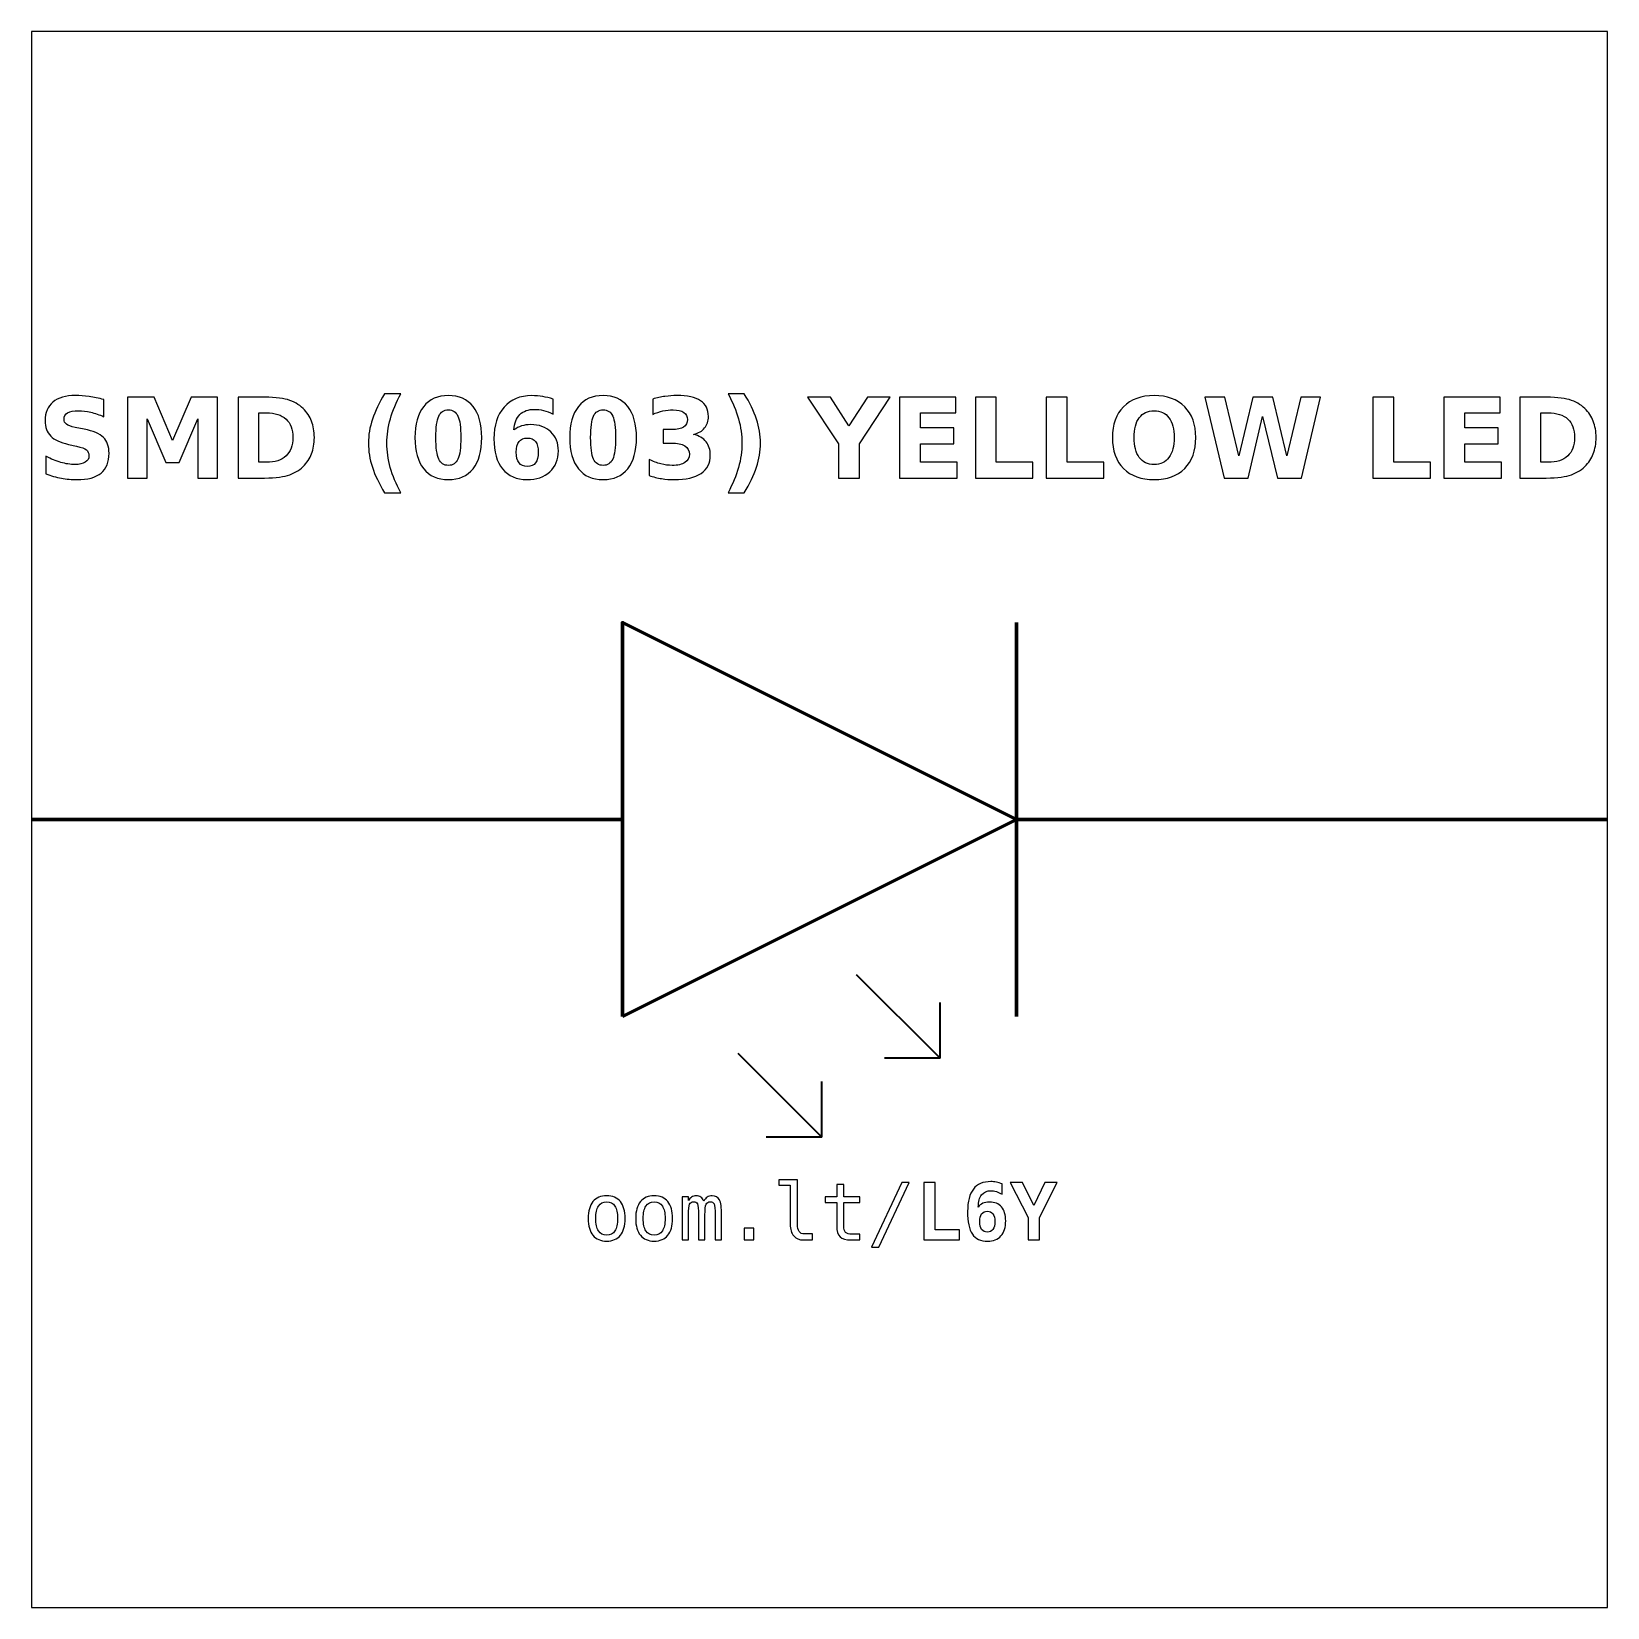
# Model space of a CAD drawing. Header units: centimetres. Extents: x -11.5 to -9.5, y -15.85 to -13.85.
import ezdxf

# ---------------------------------------------------------------- set-up
doc = ezdxf.new("R2010")
doc.units = ezdxf.units.CM
doc.header["$MEASUREMENT"] = 0
doc.layers.add('Layer 1', color=7, linetype='Continuous')

msp = doc.modelspace()

# ---------------------------------------------------------------- linework, layer by layer
at = {"layer": 'Layer 1', "color": 7}
msp.add_open_spline([(-11.5, -13.85), (-11.5, -13.85), (-9.5, -13.85), (-9.5, -13.85), (-9.5, -13.85), (-9.5, -13.85), (-9.5, -15.85), (-9.5, -15.85), (-9.5, -15.85), (-9.5, -15.85), (-11.5, -15.85), (-11.5, -15.85), (-11.5, -15.85), (-11.5, -15.85), (-11.5, -13.85), (-11.5, -13.85)], degree=3, knots=[0, 0, 0, 0, 0.25, 0.25, 0.25, 0.25, 0.5, 0.5, 0.5, 0.5, 0.75, 0.75, 0.75, 0.75, 1, 1, 1, 1], dxfattribs=at)
at = {"layer": 'Layer 1', "color": 250}
for points, knots in [([(-11.40833, -14.31709), (-11.40833, -14.31709), (-11.40833, -14.33884), (-11.40833, -14.33884), (-11.40833, -14.33884), (-11.41398, -14.33632), (-11.4195, -14.33442), (-11.42486, -14.33313), (-11.42486, -14.33313), (-11.43025, -14.33183), (-11.43533, -14.3312), (-11.4401, -14.3312), (-11.4401, -14.3312), (-11.44643, -14.3312), (-11.45113, -14.33207), (-11.45417, -14.33381), (-11.45417, -14.33381), (-11.4572, -14.33557), (-11.45871, -14.33828), (-11.45871, -14.34195), (-11.45871, -14.34195), (-11.45871, -14.3447), (-11.4577, -14.34686), (-11.45565, -14.34839), (-11.45565, -14.34839), (-11.4536, -14.34992), (-11.44989, -14.35126), (-11.4445, -14.35236), (-11.4445, -14.35236), (-11.4445, -14.35236), (-11.43321, -14.35462), (-11.43321, -14.35462), (-11.43321, -14.35462), (-11.42176, -14.35693), (-11.41365, -14.36041), (-11.40883, -14.36511), (-11.40883, -14.36511), (-11.404, -14.36979), (-11.40158, -14.37645), (-11.40158, -14.38508), (-11.40158, -14.38508), (-11.40158, -14.39644), (-11.40494, -14.40488), (-11.41167, -14.41041), (-11.41167, -14.41041), (-11.4184, -14.41593), (-11.42867, -14.41871), (-11.4425, -14.41871), (-11.4425, -14.41871), (-11.44904, -14.41871), (-11.45558, -14.4181), (-11.46214, -14.41685), (-11.46214, -14.41685), (-11.4687, -14.4156), (-11.47529, -14.41377), (-11.48185, -14.41135), (-11.48185, -14.41135), (-11.48185, -14.41135), (-11.48185, -14.38896), (-11.48185, -14.38896), (-11.48185, -14.38896), (-11.47529, -14.39244), (-11.46894, -14.39507), (-11.4628, -14.39684), (-11.4628, -14.39684), (-11.45666, -14.3986), (-11.45076, -14.39949), (-11.44507, -14.39949), (-11.44507, -14.39949), (-11.43928, -14.39949), (-11.43484, -14.39853), (-11.43176, -14.3966), (-11.43176, -14.3966), (-11.42867, -14.39467), (-11.42715, -14.39192), (-11.42715, -14.38832), (-11.42715, -14.38832), (-11.42715, -14.38512), (-11.42818, -14.38263), (-11.43027, -14.38089), (-11.43027, -14.38089), (-11.43237, -14.37915), (-11.43653, -14.37758), (-11.44279, -14.37621), (-11.44279, -14.37621), (-11.44279, -14.37621), (-11.45306, -14.37393), (-11.45306, -14.37393), (-11.45306, -14.37393), (-11.46334, -14.37172), (-11.47087, -14.36822), (-11.47562, -14.36339), (-11.47562, -14.36339), (-11.48037, -14.35857), (-11.48274, -14.35206), (-11.48274, -14.3439), (-11.48274, -14.3439), (-11.48274, -14.33364), (-11.47943, -14.32576), (-11.47282, -14.32026), (-11.47282, -14.32026), (-11.46621, -14.31473), (-11.45671, -14.31198), (-11.44429, -14.31198), (-11.44429, -14.31198), (-11.43865, -14.31198), (-11.43284, -14.31241), (-11.42686, -14.31325), (-11.42686, -14.31325), (-11.42089, -14.3141), (-11.41471, -14.31537), (-11.40833, -14.31709)], [0, 0, 0, 0, 0.0357143, 0.0357143, 0.0357143, 0.0357143, 0.0714286, 0.0714286, 0.0714286, 0.0714286, 0.1071429, 0.1071429, 0.1071429, 0.1071429, 0.1428571, 0.1428571, 0.1428571, 0.1428571, 0.1785714, 0.1785714, 0.1785714, 0.1785714, 0.2142857, 0.2142857, 0.2142857, 0.2142857, 0.25, 0.25, 0.25, 0.25, 0.2857143, 0.2857143, 0.2857143, 0.2857143, 0.3214286, 0.3214286, 0.3214286, 0.3214286, 0.3571429, 0.3571429, 0.3571429, 0.3571429, 0.3928571, 0.3928571, 0.3928571, 0.3928571, 0.4285714, 0.4285714, 0.4285714, 0.4285714, 0.4642857, 0.4642857, 0.4642857, 0.4642857, 0.5, 0.5, 0.5, 0.5, 0.5357143, 0.5357143, 0.5357143, 0.5357143, 0.5714286, 0.5714286, 0.5714286, 0.5714286, 0.6071429, 0.6071429, 0.6071429, 0.6071429, 0.6428571, 0.6428571, 0.6428571, 0.6428571, 0.6785714, 0.6785714, 0.6785714, 0.6785714, 0.7142857, 0.7142857, 0.7142857, 0.7142857, 0.75, 0.75, 0.75, 0.75, 0.7857143, 0.7857143, 0.7857143, 0.7857143, 0.8214286, 0.8214286, 0.8214286, 0.8214286, 0.8571429, 0.8571429, 0.8571429, 0.8571429, 0.8928571, 0.8928571, 0.8928571, 0.8928571, 0.9285714, 0.9285714, 0.9285714, 0.9285714, 0.9642857, 0.9642857, 0.9642857, 0.9642857, 1, 1, 1, 1]), ([(-11.3783, -14.31384), (-11.3783, -14.31384), (-11.34455, -14.31384), (-11.34455, -14.31384), (-11.34455, -14.31384), (-11.34455, -14.31384), (-11.3211, -14.3689), (-11.3211, -14.3689), (-11.3211, -14.3689), (-11.3211, -14.3689), (-11.29754, -14.31384), (-11.29754, -14.31384), (-11.29754, -14.31384), (-11.29754, -14.31384), (-11.26386, -14.31384), (-11.26386, -14.31384), (-11.26386, -14.31384), (-11.26386, -14.31384), (-11.26386, -14.41671), (-11.26386, -14.41671), (-11.26386, -14.41671), (-11.26386, -14.41671), (-11.28893, -14.41671), (-11.28893, -14.41671), (-11.28893, -14.41671), (-11.28893, -14.41671), (-11.28893, -14.34147), (-11.28893, -14.34147), (-11.28893, -14.34147), (-11.28893, -14.34147), (-11.31264, -14.39693), (-11.31264, -14.39693), (-11.31264, -14.39693), (-11.31264, -14.39693), (-11.32945, -14.39693), (-11.32945, -14.39693), (-11.32945, -14.39693), (-11.32945, -14.39693), (-11.35316, -14.34147), (-11.35316, -14.34147), (-11.35316, -14.34147), (-11.35316, -14.34147), (-11.35316, -14.41671), (-11.35316, -14.41671), (-11.35316, -14.41671), (-11.35316, -14.41671), (-11.3783, -14.41671), (-11.3783, -14.41671), (-11.3783, -14.41671), (-11.3783, -14.41671), (-11.3783, -14.31384), (-11.3783, -14.31384)], [0, 0, 0, 0, 0.0769231, 0.0769231, 0.0769231, 0.0769231, 0.1538462, 0.1538462, 0.1538462, 0.1538462, 0.2307692, 0.2307692, 0.2307692, 0.2307692, 0.3076923, 0.3076923, 0.3076923, 0.3076923, 0.3846154, 0.3846154, 0.3846154, 0.3846154, 0.4615385, 0.4615385, 0.4615385, 0.4615385, 0.5384615, 0.5384615, 0.5384615, 0.5384615, 0.6153846, 0.6153846, 0.6153846, 0.6153846, 0.6923077, 0.6923077, 0.6923077, 0.6923077, 0.7692308, 0.7692308, 0.7692308, 0.7692308, 0.8461538, 0.8461538, 0.8461538, 0.8461538, 0.9230769, 0.9230769, 0.9230769, 0.9230769, 1, 1, 1, 1]), ([(-11.23787, -14.31384), (-11.23787, -14.31384), (-11.20988, -14.31384), (-11.20988, -14.31384), (-11.20988, -14.31384), (-11.19427, -14.31384), (-11.18265, -14.31495), (-11.17501, -14.31718), (-11.17501, -14.31718), (-11.16736, -14.31941), (-11.1608, -14.32318), (-11.15532, -14.32852), (-11.15532, -14.32852), (-11.1505, -14.33315), (-11.14693, -14.33851), (-11.14457, -14.34458), (-11.14457, -14.34458), (-11.14225, -14.35062), (-11.14107, -14.35749), (-11.14107, -14.36518), (-11.14107, -14.36518), (-11.14107, -14.37294), (-11.14225, -14.37986), (-11.14457, -14.38595), (-11.14457, -14.38595), (-11.14693, -14.39204), (-11.1505, -14.3974), (-11.15532, -14.40203), (-11.15532, -14.40203), (-11.16085, -14.40737), (-11.16746, -14.41114), (-11.17517, -14.41337), (-11.17517, -14.41337), (-11.18289, -14.4156), (-11.19446, -14.41671), (-11.20988, -14.41671), (-11.20988, -14.41671), (-11.20988, -14.41671), (-11.23787, -14.41671), (-11.23787, -14.41671), (-11.23787, -14.41671), (-11.23787, -14.41671), (-11.23787, -14.31384), (-11.23787, -14.31384)], [0, 0, 0, 0, 0.0909091, 0.0909091, 0.0909091, 0.0909091, 0.1818182, 0.1818182, 0.1818182, 0.1818182, 0.2727273, 0.2727273, 0.2727273, 0.2727273, 0.3636364, 0.3636364, 0.3636364, 0.3636364, 0.4545455, 0.4545455, 0.4545455, 0.4545455, 0.5454545, 0.5454545, 0.5454545, 0.5454545, 0.6363636, 0.6363636, 0.6363636, 0.6363636, 0.7272727, 0.7272727, 0.7272727, 0.7272727, 0.8181818, 0.8181818, 0.8181818, 0.8181818, 0.9090909, 0.9090909, 0.9090909, 0.9090909, 1, 1, 1, 1]), ([(-11.03138, -14.43531), (-11.03138, -14.43531), (-11.05184, -14.43531), (-11.05184, -14.43531), (-11.05184, -14.43531), (-11.05887, -14.42398), (-11.06407, -14.41318), (-11.06741, -14.40295), (-11.06741, -14.40295), (-11.07077, -14.39274), (-11.07244, -14.38261), (-11.07244, -14.37254), (-11.07244, -14.37254), (-11.07244, -14.36248), (-11.07075, -14.35229), (-11.06739, -14.34199), (-11.06739, -14.34199), (-11.064, -14.33167), (-11.05883, -14.3209), (-11.05184, -14.30963), (-11.05184, -14.30963), (-11.05184, -14.30963), (-11.03138, -14.30963), (-11.03138, -14.30963), (-11.03138, -14.30963), (-11.03726, -14.32052), (-11.04166, -14.33117), (-11.0446, -14.34157), (-11.0446, -14.34157), (-11.04754, -14.35196), (-11.04902, -14.36224), (-11.04902, -14.3724), (-11.04902, -14.3724), (-11.04902, -14.38256), (-11.04756, -14.39284), (-11.04465, -14.40328), (-11.04465, -14.40328), (-11.04173, -14.4137), (-11.03731, -14.42438), (-11.03138, -14.43531)], [0, 0, 0, 0, 0.1, 0.1, 0.1, 0.1, 0.2, 0.2, 0.2, 0.2, 0.3, 0.3, 0.3, 0.3, 0.4, 0.4, 0.4, 0.4, 0.5, 0.5, 0.5, 0.5, 0.6, 0.6, 0.6, 0.6, 0.7, 0.7, 0.7, 0.7, 0.8, 0.8, 0.8, 0.8, 0.9, 0.9, 0.9, 0.9, 1, 1, 1, 1]), ([(-10.92865, -14.36537), (-10.92865, -14.38242), (-10.93232, -14.39557), (-10.93968, -14.40483), (-10.93968, -14.40483), (-10.94702, -14.41408), (-10.95746, -14.41871), (-10.97096, -14.41871), (-10.97096, -14.41871), (-10.98451, -14.41871), (-10.99497, -14.41408), (-11.00231, -14.40483), (-11.00231, -14.40483), (-11.00967, -14.39557), (-11.01334, -14.38242), (-11.01334, -14.36537), (-11.01334, -14.36537), (-11.01334, -14.3483), (-11.00967, -14.33512), (-11.00231, -14.32586), (-11.00231, -14.32586), (-10.99497, -14.31662), (-10.98451, -14.31198), (-10.97096, -14.31198), (-10.97096, -14.31198), (-10.95746, -14.31198), (-10.94702, -14.31662), (-10.93968, -14.32586), (-10.93968, -14.32586), (-10.93232, -14.33512), (-10.92865, -14.3483), (-10.92865, -14.36537)], [0, 0, 0, 0, 0.125, 0.125, 0.125, 0.125, 0.25, 0.25, 0.25, 0.25, 0.375, 0.375, 0.375, 0.375, 0.5, 0.5, 0.5, 0.5, 0.625, 0.625, 0.625, 0.625, 0.75, 0.75, 0.75, 0.75, 0.875, 0.875, 0.875, 0.875, 1, 1, 1, 1]), ([(-10.83806, -14.31652), (-10.83806, -14.31652), (-10.83806, -14.33555), (-10.83806, -14.33555), (-10.83806, -14.33555), (-10.84243, -14.33348), (-10.84652, -14.33195), (-10.85038, -14.33096), (-10.85038, -14.33096), (-10.85424, -14.32997), (-10.85802, -14.32948), (-10.86169, -14.32948), (-10.86169, -14.32948), (-10.8696, -14.32948), (-10.87573, -14.33167), (-10.88015, -14.33607), (-10.88015, -14.33607), (-10.88455, -14.34044), (-10.88714, -14.34695), (-10.88787, -14.35559), (-10.88787, -14.35559), (-10.88484, -14.35335), (-10.88154, -14.35166), (-10.87801, -14.35053), (-10.87801, -14.35053), (-10.87449, -14.3494), (-10.87063, -14.34884), (-10.86644, -14.34884), (-10.86644, -14.34884), (-10.85593, -14.34884), (-10.84744, -14.35192), (-10.841, -14.35808), (-10.841, -14.35808), (-10.83453, -14.36422), (-10.83131, -14.37228), (-10.83131, -14.38226), (-10.83131, -14.38226), (-10.83131, -14.39329), (-10.83491, -14.40211), (-10.84213, -14.40876), (-10.84213, -14.40876), (-10.84932, -14.41539), (-10.85901, -14.41871), (-10.87112, -14.41871), (-10.87112, -14.41871), (-10.88448, -14.41871), (-10.89483, -14.41419), (-10.90217, -14.40516), (-10.90217, -14.40516), (-10.90948, -14.39615), (-10.91315, -14.38334), (-10.91315, -14.36676), (-10.91315, -14.36676), (-10.91315, -14.34978), (-10.90887, -14.33642), (-10.90031, -14.32671), (-10.90031, -14.32671), (-10.89173, -14.31699), (-10.87999, -14.31212), (-10.86506, -14.31212), (-10.86506, -14.31212), (-10.86033, -14.31212), (-10.85574, -14.3125), (-10.85127, -14.31323), (-10.85127, -14.31323), (-10.84683, -14.31396), (-10.84243, -14.31506), (-10.83806, -14.31652)], [0, 0, 0, 0, 0.0588235, 0.0588235, 0.0588235, 0.0588235, 0.1176471, 0.1176471, 0.1176471, 0.1176471, 0.1764706, 0.1764706, 0.1764706, 0.1764706, 0.2352941, 0.2352941, 0.2352941, 0.2352941, 0.2941176, 0.2941176, 0.2941176, 0.2941176, 0.3529412, 0.3529412, 0.3529412, 0.3529412, 0.4117647, 0.4117647, 0.4117647, 0.4117647, 0.4705882, 0.4705882, 0.4705882, 0.4705882, 0.5294118, 0.5294118, 0.5294118, 0.5294118, 0.5882353, 0.5882353, 0.5882353, 0.5882353, 0.6470588, 0.6470588, 0.6470588, 0.6470588, 0.7058824, 0.7058824, 0.7058824, 0.7058824, 0.7647059, 0.7647059, 0.7647059, 0.7647059, 0.8235294, 0.8235294, 0.8235294, 0.8235294, 0.8823529, 0.8823529, 0.8823529, 0.8823529, 0.9411765, 0.9411765, 0.9411765, 0.9411765, 1, 1, 1, 1]), ([(-10.73227, -14.36537), (-10.73227, -14.38242), (-10.73594, -14.39557), (-10.7433, -14.40483), (-10.7433, -14.40483), (-10.75064, -14.41408), (-10.76108, -14.41871), (-10.77458, -14.41871), (-10.77458, -14.41871), (-10.78813, -14.41871), (-10.79859, -14.41408), (-10.80593, -14.40483), (-10.80593, -14.40483), (-10.81329, -14.39557), (-10.81696, -14.38242), (-10.81696, -14.36537), (-10.81696, -14.36537), (-10.81696, -14.3483), (-10.81329, -14.33512), (-10.80593, -14.32586), (-10.80593, -14.32586), (-10.79859, -14.31662), (-10.78813, -14.31198), (-10.77458, -14.31198), (-10.77458, -14.31198), (-10.76108, -14.31198), (-10.75064, -14.31662), (-10.7433, -14.32586), (-10.7433, -14.32586), (-10.73594, -14.33512), (-10.73227, -14.3483), (-10.73227, -14.36537)], [0, 0, 0, 0, 0.125, 0.125, 0.125, 0.125, 0.25, 0.25, 0.25, 0.25, 0.375, 0.375, 0.375, 0.375, 0.5, 0.5, 0.5, 0.5, 0.625, 0.625, 0.625, 0.625, 0.75, 0.75, 0.75, 0.75, 0.875, 0.875, 0.875, 0.875, 1, 1, 1, 1]), ([(-10.65979, -14.36123), (-10.65287, -14.36302), (-10.64758, -14.36615), (-10.64398, -14.37057), (-10.64398, -14.37057), (-10.64038, -14.37501), (-10.63857, -14.38063), (-10.63857, -14.38748), (-10.63857, -14.38748), (-10.63857, -14.39768), (-10.64248, -14.40544), (-10.65028, -14.41076), (-10.65028, -14.41076), (-10.65809, -14.41605), (-10.66948, -14.41871), (-10.68446, -14.41871), (-10.68446, -14.41871), (-10.68975, -14.41871), (-10.69504, -14.41829), (-10.70036, -14.41744), (-10.70036, -14.41744), (-10.70565, -14.41659), (-10.71089, -14.4153), (-10.71609, -14.41361), (-10.71609, -14.41361), (-10.71609, -14.41361), (-10.71609, -14.39314), (-10.71609, -14.39314), (-10.71609, -14.39314), (-10.71113, -14.39561), (-10.70621, -14.3975), (-10.70132, -14.39877), (-10.70132, -14.39877), (-10.69643, -14.40001), (-10.69161, -14.40065), (-10.68688, -14.40065), (-10.68688, -14.40065), (-10.67985, -14.40065), (-10.67446, -14.39942), (-10.67072, -14.397), (-10.67072, -14.397), (-10.66698, -14.39456), (-10.6651, -14.39108), (-10.6651, -14.38651), (-10.6651, -14.38651), (-10.6651, -14.38183), (-10.66703, -14.37828), (-10.67086, -14.37588), (-10.67086, -14.37588), (-10.6747, -14.37346), (-10.68036, -14.37226), (-10.68784, -14.37226), (-10.68784, -14.37226), (-10.68784, -14.37226), (-10.69845, -14.37226), (-10.69845, -14.37226), (-10.69845, -14.37226), (-10.69845, -14.37226), (-10.69845, -14.35516), (-10.69845, -14.35516), (-10.69845, -14.35516), (-10.69845, -14.35516), (-10.6873, -14.35516), (-10.6873, -14.35516), (-10.6873, -14.35516), (-10.68062, -14.35516), (-10.67568, -14.35413), (-10.67242, -14.35203), (-10.67242, -14.35203), (-10.66915, -14.34994), (-10.66752, -14.34677), (-10.66752, -14.34251), (-10.66752, -14.34251), (-10.66752, -14.33856), (-10.6691, -14.3355), (-10.67227, -14.33336), (-10.67227, -14.33336), (-10.67545, -14.3312), (-10.67992, -14.33012), (-10.6857, -14.33012), (-10.6857, -14.33012), (-10.68998, -14.33012), (-10.69429, -14.33059), (-10.69866, -14.33155), (-10.69866, -14.33155), (-10.70301, -14.33251), (-10.70734, -14.33395), (-10.71167, -14.33583), (-10.71167, -14.33583), (-10.71167, -14.33583), (-10.71167, -14.3164), (-10.71167, -14.3164), (-10.71167, -14.3164), (-10.70642, -14.31492), (-10.70125, -14.31382), (-10.6961, -14.31309), (-10.6961, -14.31309), (-10.69095, -14.31236), (-10.68592, -14.31198), (-10.68095, -14.31198), (-10.68095, -14.31198), (-10.66759, -14.31198), (-10.65758, -14.31417), (-10.65094, -14.31857), (-10.65094, -14.31857), (-10.64431, -14.32294), (-10.641, -14.32955), (-10.641, -14.33837), (-10.641, -14.33837), (-10.641, -14.34437), (-10.64257, -14.34931), (-10.64575, -14.35314), (-10.64575, -14.35314), (-10.64892, -14.35697), (-10.6536, -14.35968), (-10.65979, -14.36123)], [0, 0, 0, 0, 0.0344828, 0.0344828, 0.0344828, 0.0344828, 0.0689655, 0.0689655, 0.0689655, 0.0689655, 0.1034483, 0.1034483, 0.1034483, 0.1034483, 0.137931, 0.137931, 0.137931, 0.137931, 0.1724138, 0.1724138, 0.1724138, 0.1724138, 0.2068966, 0.2068966, 0.2068966, 0.2068966, 0.2413793, 0.2413793, 0.2413793, 0.2413793, 0.2758621, 0.2758621, 0.2758621, 0.2758621, 0.3103448, 0.3103448, 0.3103448, 0.3103448, 0.3448276, 0.3448276, 0.3448276, 0.3448276, 0.3793103, 0.3793103, 0.3793103, 0.3793103, 0.4137931, 0.4137931, 0.4137931, 0.4137931, 0.4482759, 0.4482759, 0.4482759, 0.4482759, 0.4827586, 0.4827586, 0.4827586, 0.4827586, 0.5172414, 0.5172414, 0.5172414, 0.5172414, 0.5517241, 0.5517241, 0.5517241, 0.5517241, 0.5862069, 0.5862069, 0.5862069, 0.5862069, 0.6206897, 0.6206897, 0.6206897, 0.6206897, 0.6551724, 0.6551724, 0.6551724, 0.6551724, 0.6896552, 0.6896552, 0.6896552, 0.6896552, 0.7241379, 0.7241379, 0.7241379, 0.7241379, 0.7586207, 0.7586207, 0.7586207, 0.7586207, 0.7931034, 0.7931034, 0.7931034, 0.7931034, 0.8275862, 0.8275862, 0.8275862, 0.8275862, 0.862069, 0.862069, 0.862069, 0.862069, 0.8965517, 0.8965517, 0.8965517, 0.8965517, 0.9310345, 0.9310345, 0.9310345, 0.9310345, 0.9655172, 0.9655172, 0.9655172, 0.9655172, 1, 1, 1, 1]), ([(-10.61604, -14.43531), (-10.61016, -14.42438), (-10.60574, -14.4137), (-10.6028, -14.40328), (-10.6028, -14.40328), (-10.59986, -14.39284), (-10.5984, -14.38256), (-10.5984, -14.3724), (-10.5984, -14.3724), (-10.5984, -14.36224), (-10.59986, -14.35196), (-10.6028, -14.34157), (-10.6028, -14.34157), (-10.60574, -14.33117), (-10.61016, -14.32052), (-10.61604, -14.30963), (-10.61604, -14.30963), (-10.61604, -14.30963), (-10.59558, -14.30963), (-10.59558, -14.30963), (-10.59558, -14.30963), (-10.5886, -14.3209), (-10.58342, -14.33167), (-10.58003, -14.34199), (-10.58003, -14.34199), (-10.57667, -14.35229), (-10.57498, -14.36248), (-10.57498, -14.37254), (-10.57498, -14.37254), (-10.57498, -14.38261), (-10.57665, -14.39274), (-10.58001, -14.40295), (-10.58001, -14.40295), (-10.58335, -14.41318), (-10.58855, -14.42398), (-10.59558, -14.43531), (-10.59558, -14.43531), (-10.59558, -14.43531), (-10.61604, -14.43531), (-10.61604, -14.43531)], [0, 0, 0, 0, 0.1, 0.1, 0.1, 0.1, 0.2, 0.2, 0.2, 0.2, 0.3, 0.3, 0.3, 0.3, 0.4, 0.4, 0.4, 0.4, 0.5, 0.5, 0.5, 0.5, 0.6, 0.6, 0.6, 0.6, 0.7, 0.7, 0.7, 0.7, 0.8, 0.8, 0.8, 0.8, 0.9, 0.9, 0.9, 0.9, 1, 1, 1, 1]), ([(-10.5151, -14.31384), (-10.5151, -14.31384), (-10.4861, -14.31384), (-10.4861, -14.31384), (-10.4861, -14.31384), (-10.4861, -14.31384), (-10.46265, -14.35051), (-10.46265, -14.35051), (-10.46265, -14.35051), (-10.46265, -14.35051), (-10.43923, -14.31384), (-10.43923, -14.31384), (-10.43923, -14.31384), (-10.43923, -14.31384), (-10.41016, -14.31384), (-10.41016, -14.31384), (-10.41016, -14.31384), (-10.41016, -14.31384), (-10.44936, -14.37337), (-10.44936, -14.37337), (-10.44936, -14.37337), (-10.44936, -14.37337), (-10.44936, -14.41671), (-10.44936, -14.41671), (-10.44936, -14.41671), (-10.44936, -14.41671), (-10.47589, -14.41671), (-10.47589, -14.41671), (-10.47589, -14.41671), (-10.47589, -14.41671), (-10.47589, -14.37337), (-10.47589, -14.37337), (-10.47589, -14.37337), (-10.47589, -14.37337), (-10.5151, -14.31384), (-10.5151, -14.31384)], [0, 0, 0, 0, 0.1111111, 0.1111111, 0.1111111, 0.1111111, 0.2222222, 0.2222222, 0.2222222, 0.2222222, 0.3333333, 0.3333333, 0.3333333, 0.3333333, 0.4444444, 0.4444444, 0.4444444, 0.4444444, 0.5555556, 0.5555556, 0.5555556, 0.5555556, 0.6666667, 0.6666667, 0.6666667, 0.6666667, 0.7777778, 0.7777778, 0.7777778, 0.7777778, 0.8888889, 0.8888889, 0.8888889, 0.8888889, 1, 1, 1, 1]), ([(-10.39856, -14.31384), (-10.39856, -14.31384), (-10.32697, -14.31384), (-10.32697, -14.31384), (-10.32697, -14.31384), (-10.32697, -14.31384), (-10.32697, -14.3339), (-10.32697, -14.3339), (-10.32697, -14.3339), (-10.32697, -14.3339), (-10.37203, -14.3339), (-10.37203, -14.3339), (-10.37203, -14.3339), (-10.37203, -14.3339), (-10.37203, -14.35305), (-10.37203, -14.35305), (-10.37203, -14.35305), (-10.37203, -14.35305), (-10.32968, -14.35305), (-10.32968, -14.35305), (-10.32968, -14.35305), (-10.32968, -14.35305), (-10.32968, -14.37311), (-10.32968, -14.37311), (-10.32968, -14.37311), (-10.32968, -14.37311), (-10.37203, -14.37311), (-10.37203, -14.37311), (-10.37203, -14.37311), (-10.37203, -14.37311), (-10.37203, -14.39665), (-10.37203, -14.39665), (-10.37203, -14.39665), (-10.37203, -14.39665), (-10.32547, -14.39665), (-10.32547, -14.39665), (-10.32547, -14.39665), (-10.32547, -14.39665), (-10.32547, -14.41671), (-10.32547, -14.41671), (-10.32547, -14.41671), (-10.32547, -14.41671), (-10.39856, -14.41671), (-10.39856, -14.41671), (-10.39856, -14.41671), (-10.39856, -14.41671), (-10.39856, -14.31384), (-10.39856, -14.31384)], [0, 0, 0, 0, 0.0833333, 0.0833333, 0.0833333, 0.0833333, 0.1666667, 0.1666667, 0.1666667, 0.1666667, 0.25, 0.25, 0.25, 0.25, 0.3333333, 0.3333333, 0.3333333, 0.3333333, 0.4166667, 0.4166667, 0.4166667, 0.4166667, 0.5, 0.5, 0.5, 0.5, 0.5833333, 0.5833333, 0.5833333, 0.5833333, 0.6666667, 0.6666667, 0.6666667, 0.6666667, 0.75, 0.75, 0.75, 0.75, 0.8333333, 0.8333333, 0.8333333, 0.8333333, 0.9166667, 0.9166667, 0.9166667, 0.9166667, 1, 1, 1, 1]), ([(-10.30216, -14.31384), (-10.30216, -14.31384), (-10.27563, -14.31384), (-10.27563, -14.31384), (-10.27563, -14.31384), (-10.27563, -14.31384), (-10.27563, -14.39665), (-10.27563, -14.39665), (-10.27563, -14.39665), (-10.27563, -14.39665), (-10.22907, -14.39665), (-10.22907, -14.39665), (-10.22907, -14.39665), (-10.22907, -14.39665), (-10.22907, -14.41671), (-10.22907, -14.41671), (-10.22907, -14.41671), (-10.22907, -14.41671), (-10.30216, -14.41671), (-10.30216, -14.41671), (-10.30216, -14.41671), (-10.30216, -14.41671), (-10.30216, -14.31384), (-10.30216, -14.31384)], [0, 0, 0, 0, 0.1666667, 0.1666667, 0.1666667, 0.1666667, 0.3333333, 0.3333333, 0.3333333, 0.3333333, 0.5, 0.5, 0.5, 0.5, 0.6666667, 0.6666667, 0.6666667, 0.6666667, 0.8333333, 0.8333333, 0.8333333, 0.8333333, 1, 1, 1, 1]), ([(-10.21225, -14.31384), (-10.21225, -14.31384), (-10.18572, -14.31384), (-10.18572, -14.31384), (-10.18572, -14.31384), (-10.18572, -14.31384), (-10.18572, -14.39665), (-10.18572, -14.39665), (-10.18572, -14.39665), (-10.18572, -14.39665), (-10.13916, -14.39665), (-10.13916, -14.39665), (-10.13916, -14.39665), (-10.13916, -14.39665), (-10.13916, -14.41671), (-10.13916, -14.41671), (-10.13916, -14.41671), (-10.13916, -14.41671), (-10.21225, -14.41671), (-10.21225, -14.41671), (-10.21225, -14.41671), (-10.21225, -14.41671), (-10.21225, -14.31384), (-10.21225, -14.31384)], [0, 0, 0, 0, 0.1666667, 0.1666667, 0.1666667, 0.1666667, 0.3333333, 0.3333333, 0.3333333, 0.3333333, 0.5, 0.5, 0.5, 0.5, 0.6666667, 0.6666667, 0.6666667, 0.6666667, 0.8333333, 0.8333333, 0.8333333, 0.8333333, 1, 1, 1, 1]), ([(-10.07535, -14.31198), (-10.05882, -14.31198), (-10.04586, -14.31671), (-10.0365, -14.32619), (-10.0365, -14.32619), (-10.02712, -14.33564), (-10.02244, -14.34869), (-10.02244, -14.36537), (-10.02244, -14.36537), (-10.02244, -14.382), (-10.02712, -14.39505), (-10.0365, -14.4045), (-10.0365, -14.4045), (-10.04586, -14.41398), (-10.05882, -14.41871), (-10.07535, -14.41871), (-10.07535, -14.41871), (-10.09184, -14.41871), (-10.10477, -14.41398), (-10.11418, -14.4045), (-10.11418, -14.4045), (-10.12356, -14.39505), (-10.12827, -14.382), (-10.12827, -14.36537), (-10.12827, -14.36537), (-10.12827, -14.34869), (-10.12356, -14.33564), (-10.11418, -14.32619), (-10.11418, -14.32619), (-10.10477, -14.31671), (-10.09184, -14.31198), (-10.07535, -14.31198)], [0, 0, 0, 0, 0.125, 0.125, 0.125, 0.125, 0.25, 0.25, 0.25, 0.25, 0.375, 0.375, 0.375, 0.375, 0.5, 0.5, 0.5, 0.5, 0.625, 0.625, 0.625, 0.625, 0.75, 0.75, 0.75, 0.75, 0.875, 0.875, 0.875, 0.875, 1, 1, 1, 1]), ([(-10.01112, -14.31384), (-10.01112, -14.31384), (-9.9857, -14.31384), (-9.9857, -14.31384), (-9.9857, -14.31384), (-9.9857, -14.31384), (-9.96792, -14.38861), (-9.96792, -14.38861), (-9.96792, -14.38861), (-9.96792, -14.38861), (-9.95028, -14.31384), (-9.95028, -14.31384), (-9.95028, -14.31384), (-9.95028, -14.31384), (-9.92471, -14.31384), (-9.92471, -14.31384), (-9.92471, -14.31384), (-9.92471, -14.31384), (-9.90708, -14.38861), (-9.90708, -14.38861), (-9.90708, -14.38861), (-9.90708, -14.38861), (-9.8893, -14.31384), (-9.8893, -14.31384), (-9.8893, -14.31384), (-9.8893, -14.31384), (-9.86408, -14.31384), (-9.86408, -14.31384), (-9.86408, -14.31384), (-9.86408, -14.31384), (-9.88833, -14.41671), (-9.88833, -14.41671), (-9.88833, -14.41671), (-9.88833, -14.41671), (-9.91893, -14.41671), (-9.91893, -14.41671), (-9.91893, -14.41671), (-9.91893, -14.41671), (-9.9376, -14.33851), (-9.9376, -14.33851), (-9.9376, -14.33851), (-9.9376, -14.33851), (-9.95606, -14.41671), (-9.95606, -14.41671), (-9.95606, -14.41671), (-9.95606, -14.41671), (-9.98666, -14.41671), (-9.98666, -14.41671), (-9.98666, -14.41671), (-9.98666, -14.41671), (-10.01112, -14.31384), (-10.01112, -14.31384)], [0, 0, 0, 0, 0.0769231, 0.0769231, 0.0769231, 0.0769231, 0.1538462, 0.1538462, 0.1538462, 0.1538462, 0.2307692, 0.2307692, 0.2307692, 0.2307692, 0.3076923, 0.3076923, 0.3076923, 0.3076923, 0.3846154, 0.3846154, 0.3846154, 0.3846154, 0.4615385, 0.4615385, 0.4615385, 0.4615385, 0.5384615, 0.5384615, 0.5384615, 0.5384615, 0.6153846, 0.6153846, 0.6153846, 0.6153846, 0.6923077, 0.6923077, 0.6923077, 0.6923077, 0.7692308, 0.7692308, 0.7692308, 0.7692308, 0.8461538, 0.8461538, 0.8461538, 0.8461538, 0.9230769, 0.9230769, 0.9230769, 0.9230769, 1, 1, 1, 1]), ([(-9.7976, -14.31384), (-9.7976, -14.31384), (-9.77107, -14.31384), (-9.77107, -14.31384), (-9.77107, -14.31384), (-9.77107, -14.31384), (-9.77107, -14.39665), (-9.77107, -14.39665), (-9.77107, -14.39665), (-9.77107, -14.39665), (-9.72451, -14.39665), (-9.72451, -14.39665), (-9.72451, -14.39665), (-9.72451, -14.39665), (-9.72451, -14.41671), (-9.72451, -14.41671), (-9.72451, -14.41671), (-9.72451, -14.41671), (-9.7976, -14.41671), (-9.7976, -14.41671), (-9.7976, -14.41671), (-9.7976, -14.41671), (-9.7976, -14.31384), (-9.7976, -14.31384)], [0, 0, 0, 0, 0.1666667, 0.1666667, 0.1666667, 0.1666667, 0.3333333, 0.3333333, 0.3333333, 0.3333333, 0.5, 0.5, 0.5, 0.5, 0.6666667, 0.6666667, 0.6666667, 0.6666667, 0.8333333, 0.8333333, 0.8333333, 0.8333333, 1, 1, 1, 1]), ([(-9.70769, -14.31384), (-9.70769, -14.31384), (-9.6361, -14.31384), (-9.6361, -14.31384), (-9.6361, -14.31384), (-9.6361, -14.31384), (-9.6361, -14.3339), (-9.6361, -14.3339), (-9.6361, -14.3339), (-9.6361, -14.3339), (-9.68116, -14.3339), (-9.68116, -14.3339), (-9.68116, -14.3339), (-9.68116, -14.3339), (-9.68116, -14.35305), (-9.68116, -14.35305), (-9.68116, -14.35305), (-9.68116, -14.35305), (-9.63881, -14.35305), (-9.63881, -14.35305), (-9.63881, -14.35305), (-9.63881, -14.35305), (-9.63881, -14.37311), (-9.63881, -14.37311), (-9.63881, -14.37311), (-9.63881, -14.37311), (-9.68116, -14.37311), (-9.68116, -14.37311), (-9.68116, -14.37311), (-9.68116, -14.37311), (-9.68116, -14.39665), (-9.68116, -14.39665), (-9.68116, -14.39665), (-9.68116, -14.39665), (-9.6346, -14.39665), (-9.6346, -14.39665), (-9.6346, -14.39665), (-9.6346, -14.39665), (-9.6346, -14.41671), (-9.6346, -14.41671), (-9.6346, -14.41671), (-9.6346, -14.41671), (-9.70769, -14.41671), (-9.70769, -14.41671), (-9.70769, -14.41671), (-9.70769, -14.41671), (-9.70769, -14.31384), (-9.70769, -14.31384)], [0, 0, 0, 0, 0.0833333, 0.0833333, 0.0833333, 0.0833333, 0.1666667, 0.1666667, 0.1666667, 0.1666667, 0.25, 0.25, 0.25, 0.25, 0.3333333, 0.3333333, 0.3333333, 0.3333333, 0.4166667, 0.4166667, 0.4166667, 0.4166667, 0.5, 0.5, 0.5, 0.5, 0.5833333, 0.5833333, 0.5833333, 0.5833333, 0.6666667, 0.6666667, 0.6666667, 0.6666667, 0.75, 0.75, 0.75, 0.75, 0.8333333, 0.8333333, 0.8333333, 0.8333333, 0.9166667, 0.9166667, 0.9166667, 0.9166667, 1, 1, 1, 1]), ([(-9.61129, -14.31384), (-9.61129, -14.31384), (-9.5833, -14.31384), (-9.5833, -14.31384), (-9.5833, -14.31384), (-9.56769, -14.31384), (-9.55607, -14.31495), (-9.54843, -14.31718), (-9.54843, -14.31718), (-9.54078, -14.31941), (-9.53422, -14.32318), (-9.52874, -14.32852), (-9.52874, -14.32852), (-9.52392, -14.33315), (-9.52035, -14.33851), (-9.51799, -14.34458), (-9.51799, -14.34458), (-9.51567, -14.35062), (-9.51449, -14.35749), (-9.51449, -14.36518), (-9.51449, -14.36518), (-9.51449, -14.37294), (-9.51567, -14.37986), (-9.51799, -14.38595), (-9.51799, -14.38595), (-9.52035, -14.39204), (-9.52392, -14.3974), (-9.52874, -14.40203), (-9.52874, -14.40203), (-9.53427, -14.40737), (-9.54088, -14.41114), (-9.54859, -14.41337), (-9.54859, -14.41337), (-9.55631, -14.4156), (-9.56788, -14.41671), (-9.5833, -14.41671), (-9.5833, -14.41671), (-9.5833, -14.41671), (-9.61129, -14.41671), (-9.61129, -14.41671), (-9.61129, -14.41671), (-9.61129, -14.41671), (-9.61129, -14.31384), (-9.61129, -14.31384)], [0, 0, 0, 0, 0.0909091, 0.0909091, 0.0909091, 0.0909091, 0.1818182, 0.1818182, 0.1818182, 0.1818182, 0.2727273, 0.2727273, 0.2727273, 0.2727273, 0.3636364, 0.3636364, 0.3636364, 0.3636364, 0.4545455, 0.4545455, 0.4545455, 0.4545455, 0.5454545, 0.5454545, 0.5454545, 0.5454545, 0.6363636, 0.6363636, 0.6363636, 0.6363636, 0.7272727, 0.7272727, 0.7272727, 0.7272727, 0.8181818, 0.8181818, 0.8181818, 0.8181818, 0.9090909, 0.9090909, 0.9090909, 0.9090909, 1, 1, 1, 1]), ([(-11.21134, -14.3339), (-11.21134, -14.3339), (-11.21134, -14.39665), (-11.21134, -14.39665), (-11.21134, -14.39665), (-11.21134, -14.39665), (-11.20184, -14.39665), (-11.20184, -14.39665), (-11.20184, -14.39665), (-11.191, -14.39665), (-11.18272, -14.39397), (-11.17701, -14.38858), (-11.17701, -14.38858), (-11.17129, -14.38322), (-11.16842, -14.37541), (-11.16842, -14.36518), (-11.16842, -14.36518), (-11.16842, -14.35497), (-11.17127, -14.34721), (-11.17696, -14.3419), (-11.17696, -14.3419), (-11.18265, -14.33656), (-11.19095, -14.3339), (-11.20184, -14.3339), (-11.20184, -14.3339), (-11.20184, -14.3339), (-11.21134, -14.3339), (-11.21134, -14.3339)], [0, 0, 0, 0, 0.1428571, 0.1428571, 0.1428571, 0.1428571, 0.2857143, 0.2857143, 0.2857143, 0.2857143, 0.4285714, 0.4285714, 0.4285714, 0.4285714, 0.5714286, 0.5714286, 0.5714286, 0.5714286, 0.7142857, 0.7142857, 0.7142857, 0.7142857, 0.8571429, 0.8571429, 0.8571429, 0.8571429, 1, 1, 1, 1]), ([(-10.95518, -14.36518), (-10.95518, -14.35232), (-10.95638, -14.34326), (-10.9588, -14.33799), (-10.9588, -14.33799), (-10.9612, -14.33275), (-10.96527, -14.33012), (-10.97096, -14.33012), (-10.97096, -14.33012), (-10.97665, -14.33012), (-10.98072, -14.33275), (-10.98317, -14.33799), (-10.98317, -14.33799), (-10.98559, -14.34326), (-10.98681, -14.35232), (-10.98681, -14.36518), (-10.98681, -14.36518), (-10.98681, -14.37816), (-10.98559, -14.38734), (-10.98317, -14.39265), (-10.98317, -14.39265), (-10.98072, -14.39799), (-10.97665, -14.40065), (-10.97096, -14.40065), (-10.97096, -14.40065), (-10.96532, -14.40065), (-10.96127, -14.39799), (-10.95882, -14.39265), (-10.95882, -14.39265), (-10.9564, -14.38734), (-10.95518, -14.37816), (-10.95518, -14.36518)], [0, 0, 0, 0, 0.125, 0.125, 0.125, 0.125, 0.25, 0.25, 0.25, 0.25, 0.375, 0.375, 0.375, 0.375, 0.5, 0.5, 0.5, 0.5, 0.625, 0.625, 0.625, 0.625, 0.75, 0.75, 0.75, 0.75, 0.875, 0.875, 0.875, 0.875, 1, 1, 1, 1]), ([(-10.7588, -14.36518), (-10.7588, -14.35232), (-10.76, -14.34326), (-10.76242, -14.33799), (-10.76242, -14.33799), (-10.76482, -14.33275), (-10.76889, -14.33012), (-10.77458, -14.33012), (-10.77458, -14.33012), (-10.78027, -14.33012), (-10.78434, -14.33275), (-10.78679, -14.33799), (-10.78679, -14.33799), (-10.78921, -14.34326), (-10.79043, -14.35232), (-10.79043, -14.36518), (-10.79043, -14.36518), (-10.79043, -14.37816), (-10.78921, -14.38734), (-10.78679, -14.39265), (-10.78679, -14.39265), (-10.78434, -14.39799), (-10.78027, -14.40065), (-10.77458, -14.40065), (-10.77458, -14.40065), (-10.76894, -14.40065), (-10.76489, -14.39799), (-10.76244, -14.39265), (-10.76244, -14.39265), (-10.76002, -14.38734), (-10.7588, -14.37816), (-10.7588, -14.36518)], [0, 0, 0, 0, 0.125, 0.125, 0.125, 0.125, 0.25, 0.25, 0.25, 0.25, 0.375, 0.375, 0.375, 0.375, 0.5, 0.5, 0.5, 0.5, 0.625, 0.625, 0.625, 0.625, 0.75, 0.75, 0.75, 0.75, 0.875, 0.875, 0.875, 0.875, 1, 1, 1, 1]), ([(-10.07535, -14.3312), (-10.08344, -14.3312), (-10.0897, -14.33418), (-10.09417, -14.34016), (-10.09417, -14.34016), (-10.09861, -14.34613), (-10.10085, -14.35453), (-10.10085, -14.36537), (-10.10085, -14.36537), (-10.10085, -14.37619), (-10.09861, -14.38456), (-10.09417, -14.39053), (-10.09417, -14.39053), (-10.0897, -14.39651), (-10.08344, -14.39949), (-10.07535, -14.39949), (-10.07535, -14.39949), (-10.06721, -14.39949), (-10.06094, -14.39651), (-10.05647, -14.39053), (-10.05647, -14.39053), (-10.05202, -14.38456), (-10.04979, -14.37619), (-10.04979, -14.36537), (-10.04979, -14.36537), (-10.04979, -14.35453), (-10.05202, -14.34613), (-10.05647, -14.34016), (-10.05647, -14.34016), (-10.06094, -14.33418), (-10.06721, -14.3312), (-10.07535, -14.3312)], [0, 0, 0, 0, 0.125, 0.125, 0.125, 0.125, 0.25, 0.25, 0.25, 0.25, 0.375, 0.375, 0.375, 0.375, 0.5, 0.5, 0.5, 0.5, 0.625, 0.625, 0.625, 0.625, 0.75, 0.75, 0.75, 0.75, 0.875, 0.875, 0.875, 0.875, 1, 1, 1, 1]), ([(-9.58476, -14.3339), (-9.58476, -14.3339), (-9.58476, -14.39665), (-9.58476, -14.39665), (-9.58476, -14.39665), (-9.58476, -14.39665), (-9.57526, -14.39665), (-9.57526, -14.39665), (-9.57526, -14.39665), (-9.56442, -14.39665), (-9.55614, -14.39397), (-9.55043, -14.38858), (-9.55043, -14.38858), (-9.54471, -14.38322), (-9.54184, -14.37541), (-9.54184, -14.36518), (-9.54184, -14.36518), (-9.54184, -14.35497), (-9.54469, -14.34721), (-9.55038, -14.3419), (-9.55038, -14.3419), (-9.55607, -14.33656), (-9.56437, -14.3339), (-9.57526, -14.3339), (-9.57526, -14.3339), (-9.57526, -14.3339), (-9.58476, -14.3339), (-9.58476, -14.3339)], [0, 0, 0, 0, 0.1428571, 0.1428571, 0.1428571, 0.1428571, 0.2857143, 0.2857143, 0.2857143, 0.2857143, 0.4285714, 0.4285714, 0.4285714, 0.4285714, 0.5714286, 0.5714286, 0.5714286, 0.5714286, 0.7142857, 0.7142857, 0.7142857, 0.7142857, 0.8571429, 0.8571429, 0.8571429, 0.8571429, 1, 1, 1, 1]), ([(-10.87084, -14.36593), (-10.8755, -14.36593), (-10.87898, -14.36744), (-10.88128, -14.37045), (-10.88128, -14.37045), (-10.88361, -14.37346), (-10.88476, -14.37798), (-10.88476, -14.38397), (-10.88476, -14.38397), (-10.88476, -14.38999), (-10.88361, -14.39451), (-10.88128, -14.39752), (-10.88128, -14.39752), (-10.87898, -14.40053), (-10.8755, -14.40203), (-10.87084, -14.40203), (-10.87084, -14.40203), (-10.86616, -14.40203), (-10.86266, -14.40053), (-10.86035, -14.39752), (-10.86035, -14.39752), (-10.85802, -14.39451), (-10.85687, -14.38999), (-10.85687, -14.38397), (-10.85687, -14.38397), (-10.85687, -14.37798), (-10.85802, -14.37346), (-10.86035, -14.37045), (-10.86035, -14.37045), (-10.86266, -14.36744), (-10.86616, -14.36593), (-10.87084, -14.36593)], [0, 0, 0, 0, 0.125, 0.125, 0.125, 0.125, 0.25, 0.25, 0.25, 0.25, 0.375, 0.375, 0.375, 0.375, 0.5, 0.5, 0.5, 0.5, 0.625, 0.625, 0.625, 0.625, 0.75, 0.75, 0.75, 0.75, 0.875, 0.875, 0.875, 0.875, 1, 1, 1, 1]), ([(-10.52811, -15.3638), (-10.52811, -15.36784), (-10.52737, -15.37087), (-10.52589, -15.37292), (-10.52589, -15.37292), (-10.52441, -15.37497), (-10.52222, -15.376), (-10.51932, -15.376), (-10.51932, -15.376), (-10.51932, -15.376), (-10.50882, -15.376), (-10.50882, -15.376), (-10.50882, -15.376), (-10.50882, -15.376), (-10.50882, -15.38362), (-10.50882, -15.38362), (-10.50882, -15.38362), (-10.50882, -15.38362), (-10.52019, -15.38362), (-10.52019, -15.38362), (-10.52019, -15.38362), (-10.52557, -15.38362), (-10.52972, -15.38189), (-10.53267, -15.37844), (-10.53267, -15.37844), (-10.53562, -15.37499), (-10.53709, -15.3701), (-10.53709, -15.3638), (-10.53709, -15.3638), (-10.53709, -15.3638), (-10.53709, -15.31413), (-10.53709, -15.31413), (-10.53709, -15.31413), (-10.53709, -15.31413), (-10.55149, -15.31413), (-10.55149, -15.31413), (-10.55149, -15.31413), (-10.55149, -15.31413), (-10.55149, -15.3071), (-10.55149, -15.3071), (-10.55149, -15.3071), (-10.55149, -15.3071), (-10.52811, -15.3071), (-10.52811, -15.3071), (-10.52811, -15.3071), (-10.52811, -15.3071), (-10.52811, -15.3638), (-10.52811, -15.3638)], [0, 0, 0, 0, 0.0833333, 0.0833333, 0.0833333, 0.0833333, 0.1666667, 0.1666667, 0.1666667, 0.1666667, 0.25, 0.25, 0.25, 0.25, 0.3333333, 0.3333333, 0.3333333, 0.3333333, 0.4166667, 0.4166667, 0.4166667, 0.4166667, 0.5, 0.5, 0.5, 0.5, 0.5833333, 0.5833333, 0.5833333, 0.5833333, 0.6666667, 0.6666667, 0.6666667, 0.6666667, 0.75, 0.75, 0.75, 0.75, 0.8333333, 0.8333333, 0.8333333, 0.8333333, 0.9166667, 0.9166667, 0.9166667, 0.9166667, 1, 1, 1, 1]), ([(-10.46911, -15.3134), (-10.46911, -15.3134), (-10.46911, -15.32893), (-10.46911, -15.32893), (-10.46911, -15.32893), (-10.46911, -15.32893), (-10.44869, -15.32893), (-10.44869, -15.32893), (-10.44869, -15.32893), (-10.44869, -15.32893), (-10.44869, -15.33592), (-10.44869, -15.33592), (-10.44869, -15.33592), (-10.44869, -15.33592), (-10.46911, -15.33592), (-10.46911, -15.33592), (-10.46911, -15.33592), (-10.46911, -15.33592), (-10.46911, -15.3656), (-10.46911, -15.3656), (-10.46911, -15.3656), (-10.46911, -15.36964), (-10.46835, -15.37245), (-10.46681, -15.37404), (-10.46681, -15.37404), (-10.46528, -15.37564), (-10.46261, -15.37644), (-10.45881, -15.37644), (-10.45881, -15.37644), (-10.45881, -15.37644), (-10.44869, -15.37644), (-10.44869, -15.37644), (-10.44869, -15.37644), (-10.44869, -15.37644), (-10.44869, -15.38362), (-10.44869, -15.38362), (-10.44869, -15.38362), (-10.44869, -15.38362), (-10.45968, -15.38362), (-10.45968, -15.38362), (-10.45968, -15.38362), (-10.46643, -15.38362), (-10.47118, -15.38227), (-10.47395, -15.37957), (-10.47395, -15.37957), (-10.47671, -15.37687), (-10.4781, -15.3722), (-10.4781, -15.3656), (-10.4781, -15.3656), (-10.4781, -15.3656), (-10.4781, -15.33592), (-10.4781, -15.33592), (-10.4781, -15.33592), (-10.4781, -15.33592), (-10.4927, -15.33592), (-10.4927, -15.33592), (-10.4927, -15.33592), (-10.4927, -15.33592), (-10.4927, -15.32893), (-10.4927, -15.32893), (-10.4927, -15.32893), (-10.4927, -15.32893), (-10.4781, -15.32893), (-10.4781, -15.32893), (-10.4781, -15.32893), (-10.4781, -15.32893), (-10.4781, -15.3134), (-10.4781, -15.3134), (-10.4781, -15.3134), (-10.4781, -15.3134), (-10.46911, -15.3134), (-10.46911, -15.3134)], [0, 0, 0, 0, 0.0555556, 0.0555556, 0.0555556, 0.0555556, 0.1111111, 0.1111111, 0.1111111, 0.1111111, 0.1666667, 0.1666667, 0.1666667, 0.1666667, 0.2222222, 0.2222222, 0.2222222, 0.2222222, 0.2777778, 0.2777778, 0.2777778, 0.2777778, 0.3333333, 0.3333333, 0.3333333, 0.3333333, 0.3888889, 0.3888889, 0.3888889, 0.3888889, 0.4444444, 0.4444444, 0.4444444, 0.4444444, 0.5, 0.5, 0.5, 0.5, 0.5555556, 0.5555556, 0.5555556, 0.5555556, 0.6111111, 0.6111111, 0.6111111, 0.6111111, 0.6666667, 0.6666667, 0.6666667, 0.6666667, 0.7222222, 0.7222222, 0.7222222, 0.7222222, 0.7777778, 0.7777778, 0.7777778, 0.7777778, 0.8333333, 0.8333333, 0.8333333, 0.8333333, 0.8888889, 0.8888889, 0.8888889, 0.8888889, 0.9444444, 0.9444444, 0.9444444, 0.9444444, 1, 1, 1, 1]), ([(-10.39547, -15.31071), (-10.39547, -15.31071), (-10.38618, -15.31071), (-10.38618, -15.31071), (-10.38618, -15.31071), (-10.38618, -15.31071), (-10.42457, -15.3929), (-10.42457, -15.3929), (-10.42457, -15.3929), (-10.42457, -15.3929), (-10.43391, -15.3929), (-10.43391, -15.3929), (-10.43391, -15.3929), (-10.43391, -15.3929), (-10.39547, -15.31071), (-10.39547, -15.31071)], [0, 0, 0, 0, 0.25, 0.25, 0.25, 0.25, 0.5, 0.5, 0.5, 0.5, 0.75, 0.75, 0.75, 0.75, 1, 1, 1, 1]), ([(-10.3677, -15.38362), (-10.3677, -15.38362), (-10.3677, -15.31071), (-10.3677, -15.31071), (-10.3677, -15.31071), (-10.3677, -15.31071), (-10.35329, -15.31071), (-10.35329, -15.31071), (-10.35329, -15.31071), (-10.35329, -15.31071), (-10.35329, -15.37092), (-10.35329, -15.37092), (-10.35329, -15.37092), (-10.35329, -15.37092), (-10.32247, -15.37092), (-10.32247, -15.37092), (-10.32247, -15.37092), (-10.32247, -15.37092), (-10.32247, -15.38362), (-10.32247, -15.38362), (-10.32247, -15.38362), (-10.32247, -15.38362), (-10.3677, -15.38362), (-10.3677, -15.38362)], [0, 0, 0, 0, 0.1666667, 0.1666667, 0.1666667, 0.1666667, 0.3333333, 0.3333333, 0.3333333, 0.3333333, 0.5, 0.5, 0.5, 0.5, 0.6666667, 0.6666667, 0.6666667, 0.6666667, 0.8333333, 0.8333333, 0.8333333, 0.8333333, 1, 1, 1, 1]), ([(-10.26818, -15.31243), (-10.26818, -15.31243), (-10.26818, -15.32551), (-10.26818, -15.32551), (-10.26818, -15.32551), (-10.27075, -15.32405), (-10.27322, -15.32295), (-10.27558, -15.32221), (-10.27558, -15.32221), (-10.27793, -15.32148), (-10.2802, -15.32111), (-10.28238, -15.32111), (-10.28238, -15.32111), (-10.28758, -15.32111), (-10.29155, -15.32286), (-10.29427, -15.32636), (-10.29427, -15.32636), (-10.29698, -15.32986), (-10.2984, -15.33503), (-10.29853, -15.34187), (-10.29853, -15.34187), (-10.297, -15.33975), (-10.29505, -15.33817), (-10.29268, -15.3371), (-10.29268, -15.3371), (-10.2903, -15.33605), (-10.2875, -15.33552), (-10.28428, -15.33552), (-10.28428, -15.33552), (-10.2777, -15.33552), (-10.27263, -15.3376), (-10.26905, -15.34175), (-10.26905, -15.34175), (-10.26546, -15.3459), (-10.26368, -15.35178), (-10.26368, -15.3594), (-10.26368, -15.3594), (-10.26368, -15.36757), (-10.2657, -15.3739), (-10.26972, -15.3784), (-10.26972, -15.3784), (-10.27373, -15.38289), (-10.27938, -15.38514), (-10.28668, -15.38514), (-10.28668, -15.38514), (-10.29557, -15.38514), (-10.30202, -15.38215), (-10.30604, -15.3762), (-10.30604, -15.3762), (-10.31005, -15.37024), (-10.31207, -15.36062), (-10.31207, -15.34733), (-10.31207, -15.34733), (-10.31207, -15.33472), (-10.30962, -15.32525), (-10.3047, -15.31895), (-10.3047, -15.31895), (-10.29978, -15.31265), (-10.29242, -15.3095), (-10.28258, -15.3095), (-10.28258, -15.3095), (-10.2803, -15.3095), (-10.27795, -15.30975), (-10.27553, -15.31023), (-10.27553, -15.31023), (-10.2731, -15.31071), (-10.27065, -15.31145), (-10.26818, -15.31243)], [0, 0, 0, 0, 0.0588235, 0.0588235, 0.0588235, 0.0588235, 0.1176471, 0.1176471, 0.1176471, 0.1176471, 0.1764706, 0.1764706, 0.1764706, 0.1764706, 0.2352941, 0.2352941, 0.2352941, 0.2352941, 0.2941176, 0.2941176, 0.2941176, 0.2941176, 0.3529412, 0.3529412, 0.3529412, 0.3529412, 0.4117647, 0.4117647, 0.4117647, 0.4117647, 0.4705882, 0.4705882, 0.4705882, 0.4705882, 0.5294118, 0.5294118, 0.5294118, 0.5294118, 0.5882353, 0.5882353, 0.5882353, 0.5882353, 0.6470588, 0.6470588, 0.6470588, 0.6470588, 0.7058824, 0.7058824, 0.7058824, 0.7058824, 0.7647059, 0.7647059, 0.7647059, 0.7647059, 0.8235294, 0.8235294, 0.8235294, 0.8235294, 0.8823529, 0.8823529, 0.8823529, 0.8823529, 0.9411765, 0.9411765, 0.9411765, 0.9411765, 1, 1, 1, 1]), ([(-10.25788, -15.31071), (-10.25788, -15.31071), (-10.24234, -15.31071), (-10.24234, -15.31071), (-10.24234, -15.31071), (-10.24234, -15.31071), (-10.22817, -15.34002), (-10.22817, -15.34002), (-10.22817, -15.34002), (-10.22817, -15.34002), (-10.21397, -15.31071), (-10.21397, -15.31071), (-10.21397, -15.31071), (-10.21397, -15.31071), (-10.19844, -15.31071), (-10.19844, -15.31071), (-10.19844, -15.31071), (-10.19844, -15.31071), (-10.22096, -15.3549), (-10.22096, -15.3549), (-10.22096, -15.3549), (-10.22096, -15.3549), (-10.22096, -15.38362), (-10.22096, -15.38362), (-10.22096, -15.38362), (-10.22096, -15.38362), (-10.23536, -15.38362), (-10.23536, -15.38362), (-10.23536, -15.38362), (-10.23536, -15.38362), (-10.23536, -15.3549), (-10.23536, -15.3549), (-10.23536, -15.3549), (-10.23536, -15.3549), (-10.25788, -15.31071), (-10.25788, -15.31071)], [0, 0, 0, 0, 0.1111111, 0.1111111, 0.1111111, 0.1111111, 0.2222222, 0.2222222, 0.2222222, 0.2222222, 0.3333333, 0.3333333, 0.3333333, 0.3333333, 0.4444444, 0.4444444, 0.4444444, 0.4444444, 0.5555556, 0.5555556, 0.5555556, 0.5555556, 0.6666667, 0.6666667, 0.6666667, 0.6666667, 0.7777778, 0.7777778, 0.7777778, 0.7777778, 0.8888889, 0.8888889, 0.8888889, 0.8888889, 1, 1, 1, 1]), ([(-10.77006, -15.32761), (-10.76248, -15.32761), (-10.75668, -15.33006), (-10.75266, -15.33498), (-10.75266, -15.33498), (-10.74864, -15.3399), (-10.74663, -15.34702), (-10.74663, -15.35632), (-10.74663, -15.35632), (-10.74663, -15.36567), (-10.74863, -15.37279), (-10.75263, -15.37769), (-10.75263, -15.37769), (-10.75665, -15.38259), (-10.76245, -15.38504), (-10.77006, -15.38504), (-10.77006, -15.38504), (-10.77766, -15.38504), (-10.78345, -15.38259), (-10.78747, -15.37769), (-10.78747, -15.37769), (-10.79147, -15.37279), (-10.79347, -15.36567), (-10.79347, -15.35632), (-10.79347, -15.35632), (-10.79347, -15.34702), (-10.79147, -15.3399), (-10.78747, -15.33498), (-10.78747, -15.33498), (-10.78345, -15.33006), (-10.77766, -15.32761), (-10.77006, -15.32761)], [0, 0, 0, 0, 0.125, 0.125, 0.125, 0.125, 0.25, 0.25, 0.25, 0.25, 0.375, 0.375, 0.375, 0.375, 0.5, 0.5, 0.5, 0.5, 0.625, 0.625, 0.625, 0.625, 0.75, 0.75, 0.75, 0.75, 0.875, 0.875, 0.875, 0.875, 1, 1, 1, 1]), ([(-10.77006, -15.33523), (-10.77463, -15.33523), (-10.77808, -15.337), (-10.78043, -15.34055), (-10.78043, -15.34055), (-10.78278, -15.3441), (-10.78395, -15.34937), (-10.78395, -15.35632), (-10.78395, -15.35632), (-10.78395, -15.36325), (-10.78278, -15.3685), (-10.78043, -15.37207), (-10.78043, -15.37207), (-10.77808, -15.37564), (-10.77463, -15.37742), (-10.77006, -15.37742), (-10.77006, -15.37742), (-10.76548, -15.37742), (-10.76201, -15.37564), (-10.75966, -15.37207), (-10.75966, -15.37207), (-10.75731, -15.3685), (-10.75615, -15.36325), (-10.75615, -15.35632), (-10.75615, -15.35632), (-10.75615, -15.34937), (-10.75731, -15.3441), (-10.75966, -15.34055), (-10.75966, -15.34055), (-10.76201, -15.337), (-10.76548, -15.33523), (-10.77006, -15.33523)], [0, 0, 0, 0, 0.125, 0.125, 0.125, 0.125, 0.25, 0.25, 0.25, 0.25, 0.375, 0.375, 0.375, 0.375, 0.5, 0.5, 0.5, 0.5, 0.625, 0.625, 0.625, 0.625, 0.75, 0.75, 0.75, 0.75, 0.875, 0.875, 0.875, 0.875, 1, 1, 1, 1]), ([(-10.70985, -15.32761), (-10.70227, -15.32761), (-10.69647, -15.33006), (-10.69245, -15.33498), (-10.69245, -15.33498), (-10.68843, -15.3399), (-10.68642, -15.34702), (-10.68642, -15.35632), (-10.68642, -15.35632), (-10.68642, -15.36567), (-10.68842, -15.37279), (-10.69242, -15.37769), (-10.69242, -15.37769), (-10.69644, -15.38259), (-10.70224, -15.38504), (-10.70985, -15.38504), (-10.70985, -15.38504), (-10.71745, -15.38504), (-10.72324, -15.38259), (-10.72726, -15.37769), (-10.72726, -15.37769), (-10.73126, -15.37279), (-10.73326, -15.36567), (-10.73326, -15.35632), (-10.73326, -15.35632), (-10.73326, -15.34702), (-10.73126, -15.3399), (-10.72726, -15.33498), (-10.72726, -15.33498), (-10.72324, -15.33006), (-10.71745, -15.32761), (-10.70985, -15.32761)], [0, 0, 0, 0, 0.125, 0.125, 0.125, 0.125, 0.25, 0.25, 0.25, 0.25, 0.375, 0.375, 0.375, 0.375, 0.5, 0.5, 0.5, 0.5, 0.625, 0.625, 0.625, 0.625, 0.75, 0.75, 0.75, 0.75, 0.875, 0.875, 0.875, 0.875, 1, 1, 1, 1]), ([(-10.70985, -15.33523), (-10.71442, -15.33523), (-10.71787, -15.337), (-10.72022, -15.34055), (-10.72022, -15.34055), (-10.72257, -15.3441), (-10.72374, -15.34937), (-10.72374, -15.35632), (-10.72374, -15.35632), (-10.72374, -15.36325), (-10.72257, -15.3685), (-10.72022, -15.37207), (-10.72022, -15.37207), (-10.71787, -15.37564), (-10.71442, -15.37742), (-10.70985, -15.37742), (-10.70985, -15.37742), (-10.70527, -15.37742), (-10.7018, -15.37564), (-10.69945, -15.37207), (-10.69945, -15.37207), (-10.6971, -15.3685), (-10.69594, -15.36325), (-10.69594, -15.35632), (-10.69594, -15.35632), (-10.69594, -15.34937), (-10.6971, -15.3441), (-10.69945, -15.34055), (-10.69945, -15.34055), (-10.7018, -15.337), (-10.70527, -15.33523), (-10.70985, -15.33523)], [0, 0, 0, 0, 0.125, 0.125, 0.125, 0.125, 0.25, 0.25, 0.25, 0.25, 0.375, 0.375, 0.375, 0.375, 0.5, 0.5, 0.5, 0.5, 0.625, 0.625, 0.625, 0.625, 0.75, 0.75, 0.75, 0.75, 0.875, 0.875, 0.875, 0.875, 1, 1, 1, 1]), ([(-10.64673, -15.3345), (-10.64563, -15.33215), (-10.64421, -15.33041), (-10.64249, -15.3293), (-10.64249, -15.3293), (-10.64079, -15.32818), (-10.63873, -15.32761), (-10.63633, -15.32761), (-10.63633, -15.32761), (-10.63193, -15.32761), (-10.62882, -15.32931), (-10.62702, -15.33271), (-10.62702, -15.33271), (-10.62521, -15.33612), (-10.62431, -15.34252), (-10.62431, -15.35193), (-10.62431, -15.35193), (-10.62431, -15.35193), (-10.62431, -15.38362), (-10.62431, -15.38362), (-10.62431, -15.38362), (-10.62431, -15.38362), (-10.63251, -15.38362), (-10.63251, -15.38362), (-10.63251, -15.38362), (-10.63251, -15.38362), (-10.63251, -15.35232), (-10.63251, -15.35232), (-10.63251, -15.35232), (-10.63251, -15.3446), (-10.63294, -15.33982), (-10.63381, -15.33793), (-10.63381, -15.33793), (-10.63466, -15.33607), (-10.63624, -15.33513), (-10.63853, -15.33513), (-10.63853, -15.33513), (-10.64113, -15.33513), (-10.64291, -15.33613), (-10.64388, -15.33813), (-10.64388, -15.33813), (-10.64483, -15.34013), (-10.64531, -15.34487), (-10.64531, -15.35232), (-10.64531, -15.35232), (-10.64531, -15.35232), (-10.64531, -15.38362), (-10.64531, -15.38362), (-10.64531, -15.38362), (-10.64531, -15.38362), (-10.65351, -15.38362), (-10.65351, -15.38362), (-10.65351, -15.38362), (-10.65351, -15.38362), (-10.65351, -15.35232), (-10.65351, -15.35232), (-10.65351, -15.35232), (-10.65351, -15.3445), (-10.65398, -15.33968), (-10.65491, -15.33787), (-10.65491, -15.33787), (-10.65583, -15.33605), (-10.65749, -15.33513), (-10.65991, -15.33513), (-10.65991, -15.33513), (-10.66229, -15.33513), (-10.66395, -15.33613), (-10.66486, -15.33813), (-10.66486, -15.33813), (-10.6658, -15.34013), (-10.66626, -15.34487), (-10.66626, -15.35232), (-10.66626, -15.35232), (-10.66626, -15.35232), (-10.66626, -15.38362), (-10.66626, -15.38362), (-10.66626, -15.38362), (-10.66626, -15.38362), (-10.67441, -15.38362), (-10.67441, -15.38362), (-10.67441, -15.38362), (-10.67441, -15.38362), (-10.67441, -15.32893), (-10.67441, -15.32893), (-10.67441, -15.32893), (-10.67441, -15.32893), (-10.66626, -15.32893), (-10.66626, -15.32893), (-10.66626, -15.32893), (-10.66626, -15.32893), (-10.66626, -15.33361), (-10.66626, -15.33361), (-10.66626, -15.33361), (-10.6652, -15.33166), (-10.66385, -15.33018), (-10.66223, -15.32915), (-10.66223, -15.32915), (-10.66063, -15.32813), (-10.65879, -15.32761), (-10.65674, -15.32761), (-10.65674, -15.32761), (-10.65426, -15.32761), (-10.65221, -15.32818), (-10.65056, -15.32931), (-10.65056, -15.32931), (-10.64891, -15.33046), (-10.64764, -15.33218), (-10.64673, -15.3345)], [0, 0, 0, 0, 0.037037, 0.037037, 0.037037, 0.037037, 0.0740741, 0.0740741, 0.0740741, 0.0740741, 0.1111111, 0.1111111, 0.1111111, 0.1111111, 0.1481481, 0.1481481, 0.1481481, 0.1481481, 0.1851852, 0.1851852, 0.1851852, 0.1851852, 0.2222222, 0.2222222, 0.2222222, 0.2222222, 0.2592593, 0.2592593, 0.2592593, 0.2592593, 0.2962963, 0.2962963, 0.2962963, 0.2962963, 0.3333333, 0.3333333, 0.3333333, 0.3333333, 0.3703704, 0.3703704, 0.3703704, 0.3703704, 0.4074074, 0.4074074, 0.4074074, 0.4074074, 0.4444444, 0.4444444, 0.4444444, 0.4444444, 0.4814815, 0.4814815, 0.4814815, 0.4814815, 0.5185185, 0.5185185, 0.5185185, 0.5185185, 0.5555556, 0.5555556, 0.5555556, 0.5555556, 0.5925926, 0.5925926, 0.5925926, 0.5925926, 0.6296296, 0.6296296, 0.6296296, 0.6296296, 0.6666667, 0.6666667, 0.6666667, 0.6666667, 0.7037037, 0.7037037, 0.7037037, 0.7037037, 0.7407407, 0.7407407, 0.7407407, 0.7407407, 0.7777778, 0.7777778, 0.7777778, 0.7777778, 0.8148148, 0.8148148, 0.8148148, 0.8148148, 0.8518519, 0.8518519, 0.8518519, 0.8518519, 0.8888889, 0.8888889, 0.8888889, 0.8888889, 0.9259259, 0.9259259, 0.9259259, 0.9259259, 0.962963, 0.962963, 0.962963, 0.962963, 1, 1, 1, 1]), ([(-10.28707, -15.34708), (-10.29018, -15.34708), (-10.29257, -15.34822), (-10.29422, -15.35048), (-10.29422, -15.35048), (-10.29587, -15.35275), (-10.29668, -15.35602), (-10.29668, -15.36032), (-10.29668, -15.36032), (-10.29668, -15.36458), (-10.29587, -15.36785), (-10.29422, -15.37012), (-10.29422, -15.37012), (-10.29257, -15.37239), (-10.29018, -15.37352), (-10.28707, -15.37352), (-10.28707, -15.37352), (-10.28393, -15.37352), (-10.28153, -15.37239), (-10.27987, -15.37012), (-10.27987, -15.37012), (-10.27818, -15.36785), (-10.27735, -15.36458), (-10.27735, -15.36032), (-10.27735, -15.36032), (-10.27735, -15.35605), (-10.27818, -15.35278), (-10.27987, -15.3505), (-10.27987, -15.3505), (-10.28153, -15.34822), (-10.28393, -15.34708), (-10.28707, -15.34708)], [0, 0, 0, 0, 0.125, 0.125, 0.125, 0.125, 0.25, 0.25, 0.25, 0.25, 0.375, 0.375, 0.375, 0.375, 0.5, 0.5, 0.5, 0.5, 0.625, 0.625, 0.625, 0.625, 0.75, 0.75, 0.75, 0.75, 0.875, 0.875, 0.875, 0.875, 1, 1, 1, 1]), ([(-10.59563, -15.36872), (-10.59563, -15.36872), (-10.58333, -15.36872), (-10.58333, -15.36872), (-10.58333, -15.36872), (-10.58333, -15.36872), (-10.58333, -15.38362), (-10.58333, -15.38362), (-10.58333, -15.38362), (-10.58333, -15.38362), (-10.59563, -15.38362), (-10.59563, -15.38362), (-10.59563, -15.38362), (-10.59563, -15.38362), (-10.59563, -15.36872), (-10.59563, -15.36872)], [0, 0, 0, 0, 0.25, 0.25, 0.25, 0.25, 0.5, 0.5, 0.5, 0.5, 0.75, 0.75, 0.75, 0.75, 1, 1, 1, 1])]:
    msp.add_open_spline(points, degree=3, knots=knots, dxfattribs=at)
at = {"layer": 'Layer 1', "color": 7, "lineweight": 106}
msp.add_open_spline([(-10.75001, -15.1), (-10.75001, -15.1), (-10.75001, -14.6), (-10.75001, -14.6), (-10.75001, -14.6), (-10.75001, -14.6), (-10.25, -14.85), (-10.25, -14.85), (-10.25, -14.85), (-10.25, -14.85), (-10.75001, -15.1), (-10.75001, -15.1)], degree=3, knots=[0, 0, 0, 0, 0.3333333, 0.3333333, 0.3333333, 0.3333333, 0.6666667, 0.6666667, 0.6666667, 0.6666667, 1, 1, 1, 1], dxfattribs=at)
at = {"layer": 'Layer 1', "color": 250, "lineweight": 106}
for points in [[(-10.25001, -14.6), (-10.25001, -14.6), (-10.25001, -15.1), (-10.25001, -15.1)], [(-11.5, -14.85), (-11.5, -14.85), (-10.75001, -14.84998), (-10.75001, -14.84998)], [(-10.25, -14.85), (-10.25, -14.85), (-9.50001, -14.84998), (-9.50001, -14.84998)]]:
    msp.add_open_spline(points, degree=3, dxfattribs=at)
at = {"layer": 'Layer 1', "color": 250, "lineweight": 35}
for points in [[(-10.34698, -15.15303), (-10.34698, -15.15303), (-10.45304, -15.04697), (-10.45304, -15.04697)], [(-10.34698, -15.15303), (-10.34698, -15.15303), (-10.34697, -15.08232), (-10.34697, -15.08232)], [(-10.49698, -15.25303), (-10.49698, -15.25303), (-10.60304, -15.14697), (-10.60304, -15.14697)], [(-10.34698, -15.15303), (-10.34698, -15.15303), (-10.41769, -15.15304), (-10.41769, -15.15304)], [(-10.49698, -15.25303), (-10.49698, -15.25303), (-10.49697, -15.18232), (-10.49697, -15.18232)], [(-10.49698, -15.25303), (-10.49698, -15.25303), (-10.56769, -15.25304), (-10.56769, -15.25304)]]:
    msp.add_open_spline(points, degree=3, dxfattribs=at)

doc.saveas('drawing.dxf')
